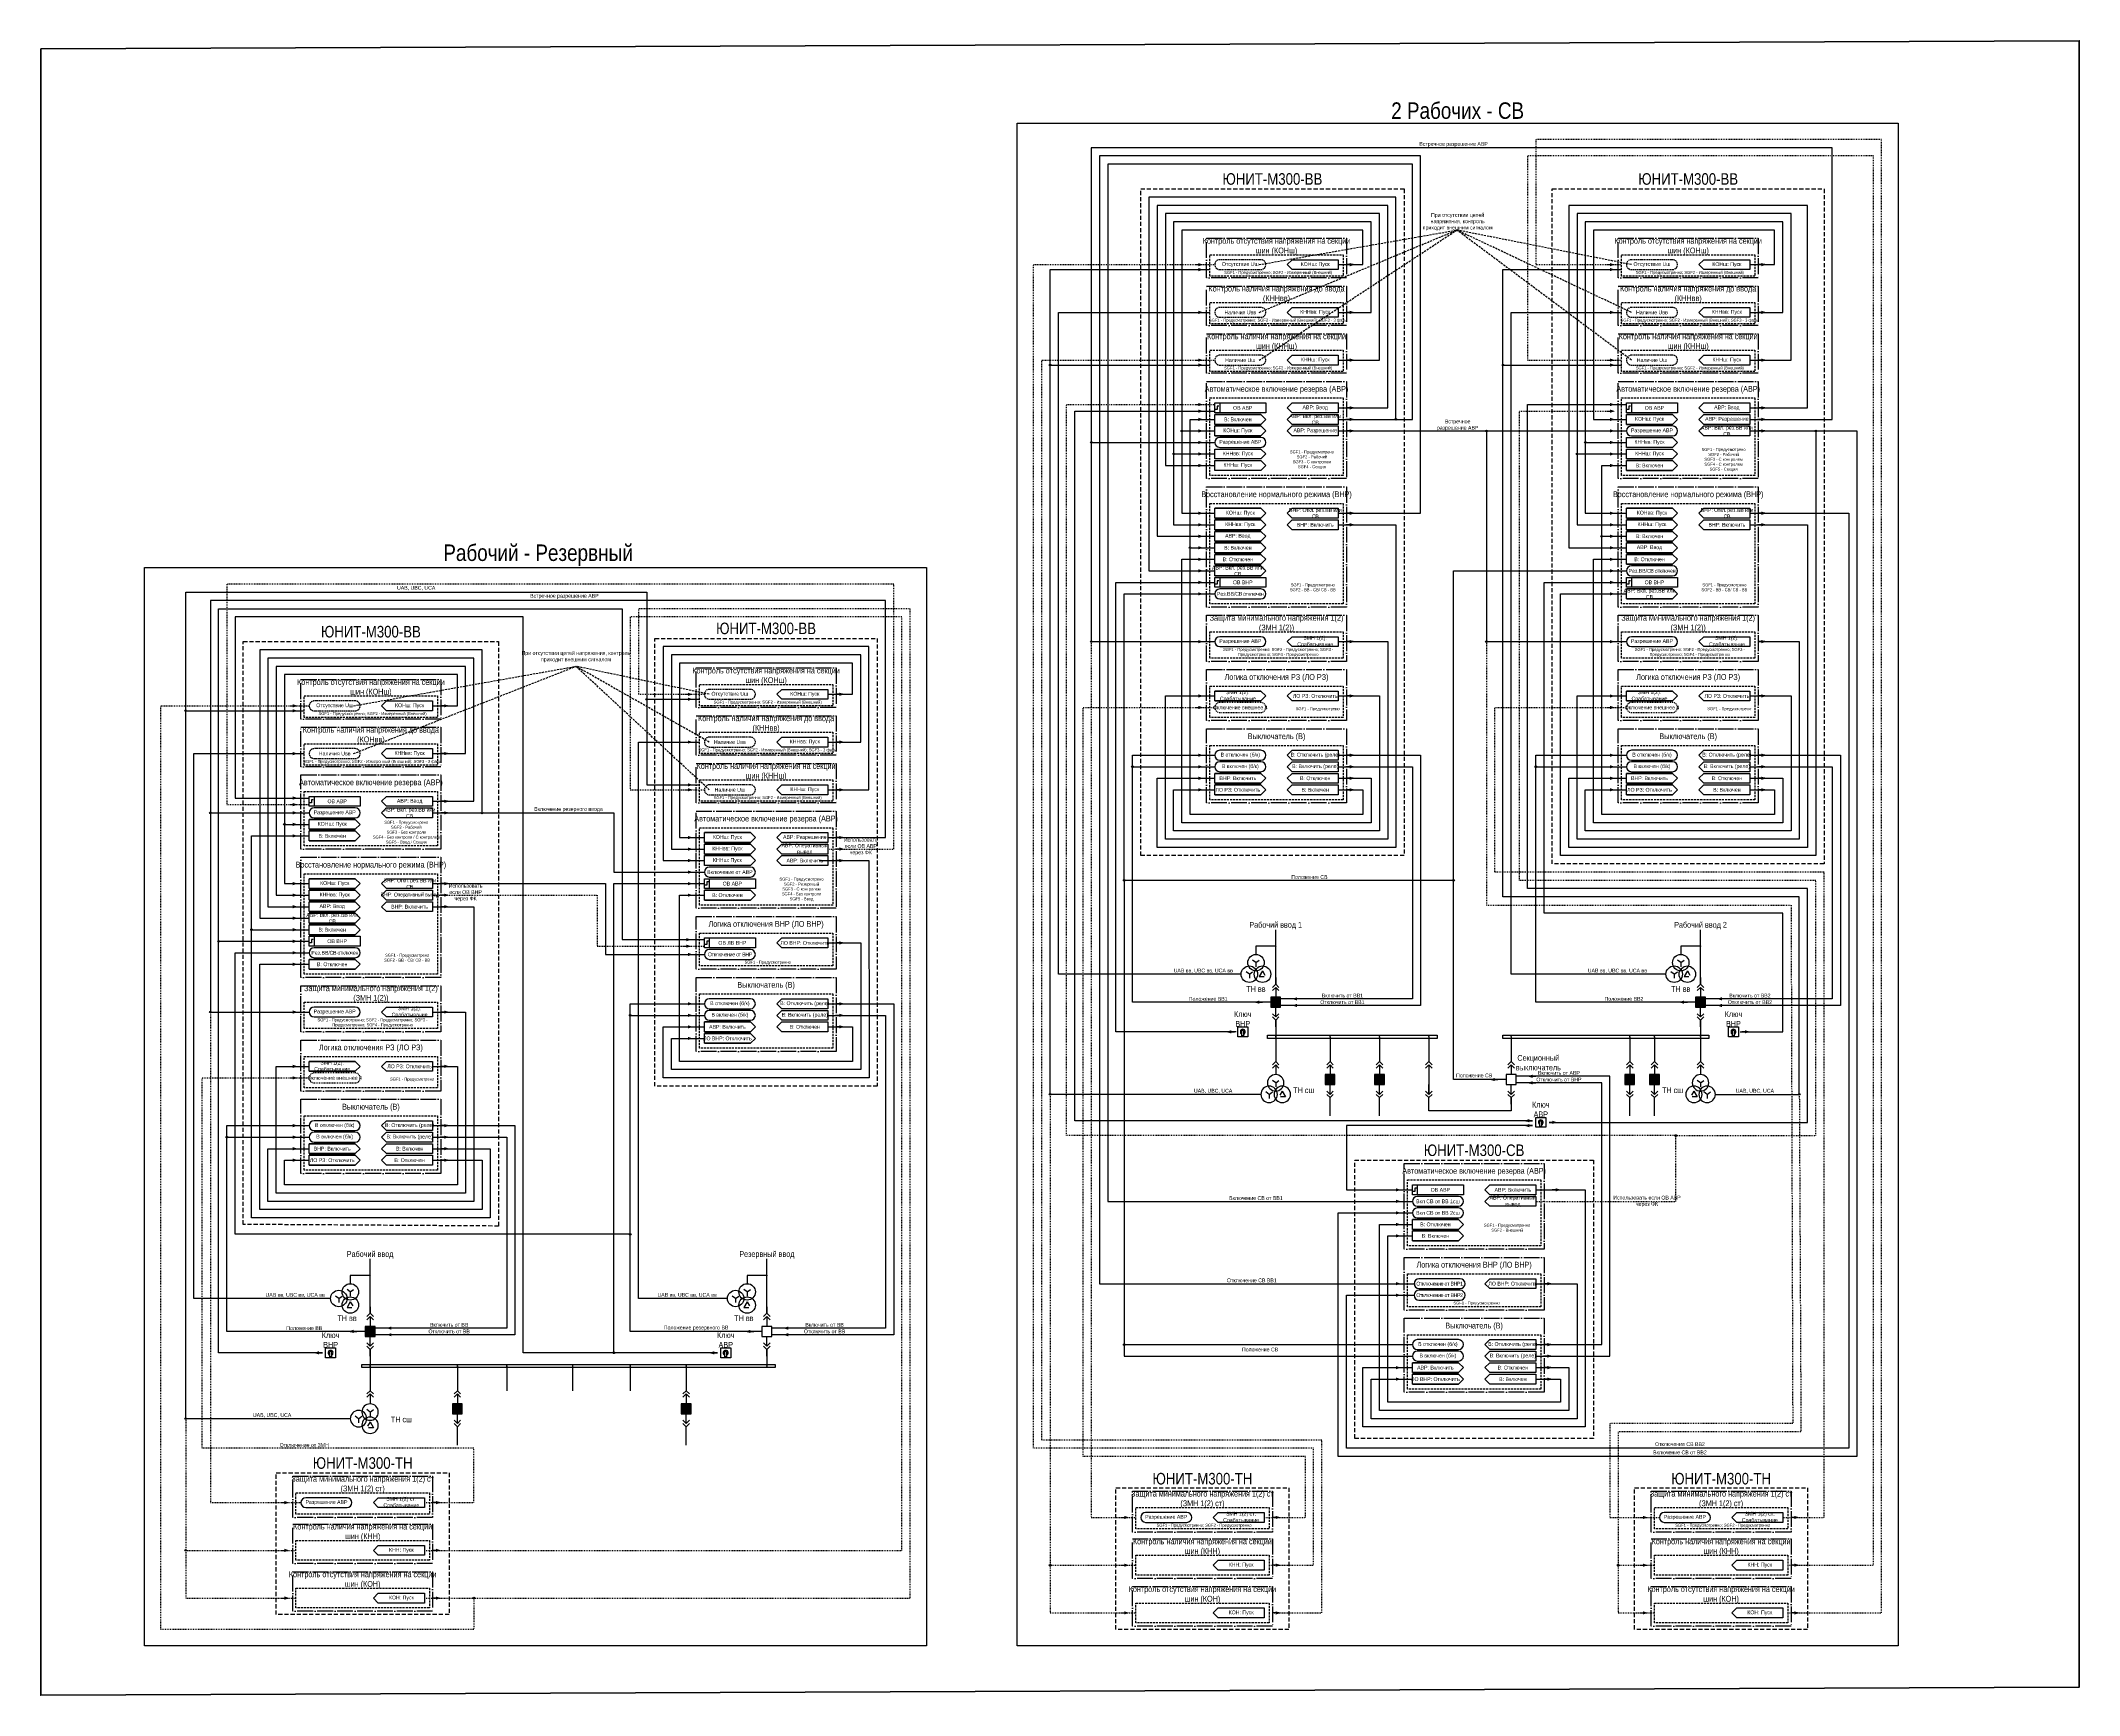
# Model space of a CAD drawing. Header units: millimetres. Extents: x -38 to 1200, y -25 to 980.
import ezdxf
from ezdxf.enums import TextEntityAlignment as Align

# ---------------------------------------------------------------- set-up
doc = ezdxf.new("R2010")
doc.units = ezdxf.units.MM
for name, pattern in [('ACAD_ISO04W100', [30, 24, -3, 0, -3]), ('JIS_02_1.0', [2, 1, -1]), ('штриховая2', [0.375, 0.25, -0.125])]:
    doc.linetypes.add(name, pattern=pattern)
doc.layers.add('LINE', color=7, linetype='Continuous', lineweight=25)
doc.layers.add('TEXT', color=7, linetype='Continuous', lineweight=25)
doc.layers.add('Основная', color=7, linetype='Continuous')
doc.styles.add('2.5_Gost_RD', font='ARIALN.TTF', dxfattribs={"height": 2.5})
doc.styles.add('3.5_Gost_RD', font='ARIALN.TTF', dxfattribs={"height": 3.5})
doc.styles.add('Вывод', font='ARIALN.TTF', dxfattribs={"height": 2.5})
doc.styles.add('Компонент', font='ARIALN.TTF', dxfattribs={"height": 3.5})

# ---------------------------------------------------------------- blocks, each defined once
blk = doc.blocks.new('*U44')
at = {"ltscale": 0.35}
for q in [(-2, 1.5), (2, 1.5), (0, -2.5)]:
    blk.add_line((0, 0), q, dxfattribs=at)
blk.add_circle((0, 0), 5, dxfattribs=at)
at = {"ltscale": 0.35, "style": 'Компонент'}
blk.add_attdef('ОУ', text='', height=3.5, dxfattribs=at).set_placement((-1, 10), align=Align.MIDDLE_CENTER)
blk = doc.blocks.new('*U40')
at = {"ltscale": 0.35}
for p, q in [((0, 2), (-2, -1.5)), ((0, 2), (1.5, -0.5)), ((-2, -1.5), (1, -1.5))]:
    blk.add_line(p, q, dxfattribs=at)
blk.add_circle((0, 0), 5, dxfattribs=at)
at = {"ltscale": 0.35, "style": 'Компонент'}
blk.add_attdef('ОУ', text='', height=3.5, dxfattribs=at).set_placement((0, 8), align=Align.MIDDLE_CENTER)
blk = doc.blocks.new('*U41')
at = {"ltscale": 0.35}
for q in [(-2, 1.5), (2, 1.5), (0, -2.5)]:
    blk.add_line((0, 0), q, dxfattribs=at)
blk.add_circle((0, 0), 5, dxfattribs=at)
at = {"ltscale": 0.35, "style": 'Компонент'}
blk.add_attdef('ОУ', text='', height=3.5, dxfattribs=at).set_placement((0, 8), align=Align.MIDDLE_CENTER)
blk = doc.blocks.new('*U42')
at = {"layer": 'Основная', "ltscale": 0.25}
for p, q in [((2, 2), (0, 0)), ((0, 0), (2, -2))]:
    blk.add_line(p, q, dxfattribs=at)
blk = doc.blocks.new('*U39')
at = {"layer": 'Основная', "color": 0}
for p, q in [((0, 6), (0, 2)), ((0, 0), (0, -6))]:
    blk.add_line(p, q, dxfattribs=at)
at = {"ltscale": 0.25, "xscale": -1, "rotation": 90}
for p in [(0, 2), (0, 0)]:
    blk.add_blockref('*U42', p, dxfattribs=at)
at = {"layer": 'Основная'}
for tag, height, style, p in [('ОУ2', 3.5, 'Компонент', (-5, 6)), ('В2', 2.5, 'Вывод', (3, 6)), ('ОУ1', 3.5, 'Компонент', (-5, -6)), ('В1', 2.5, 'Вывод', (3, -6))]:
    blk.add_attdef(tag, text='', height=height, dxfattribs=dict(at, style=style)).set_placement(p, align=Align.MIDDLE_CENTER)
blk = doc.blocks.new('*U38')
at = {"layer": 'Основная', "color": 0}
for p, q in [((0, 0), (0, 6)), ((0, -6), (0, -2))]:
    blk.add_line(p, q, dxfattribs=at)
at = {"ltscale": 0.25, "rotation": 89.99999999999999}
for p in [(0, 0), (0, -2)]:
    blk.add_blockref('*U42', p, dxfattribs=at)
at = {"layer": 'Основная'}
for tag, height, style, p in [('ОУ1', 3.5, 'Компонент', (-5, 6)), ('В1', 2.5, 'Вывод', (3, 6)), ('ОУ2', 3.5, 'Компонент', (-5, -6)), ('В2', 2.5, 'Вывод', (3, -6))]:
    blk.add_attdef(tag, text='', height=height, dxfattribs=dict(at, style=style)).set_placement(p, align=Align.MIDDLE_CENTER)
blk = doc.blocks.new('*U43')
at = {"ltscale": 0.35}
for q in [(-2, 1.5), (2, 1.5), (0, -2.5)]:
    blk.add_line((0, 0), q, dxfattribs=at)
blk.add_circle((0, 0), 5, dxfattribs=at)
at = {"ltscale": 0.35, "style": 'Компонент'}
blk.add_attdef('ОУ', text='', height=3.5, dxfattribs=at).set_placement((0, 8), align=Align.MIDDLE_CENTER)
blk = doc.blocks.new('*U47')
at = {"ltscale": 0.25}
blk.add_line((-1, 0), (-5, 0), dxfattribs=at)
blk.add_lwpolyline([(-3, 0, 2, 0, 0), (0, 0, 0, 0, 0)], format="xyseb", dxfattribs=at)
at = {"layer": 'Основная', "style": 'Вывод'}
blk.add_attdef('ОТ', text='', height=2.5, dxfattribs=at).set_placement((4, 0), align=Align.MIDDLE_CENTER)
blk = doc.blocks.new('*U45')
at = {"ltscale": 0.25}
blk.add_line((1, 0), (5, 0), dxfattribs=at)
blk.add_lwpolyline([(3, 0, 2, 0, 0), (6, 0, 0, 0, 0)], format="xyseb", dxfattribs=at)
at = {"layer": 'Основная', "style": 'Вывод'}
blk.add_attdef('ОТ', text='', height=2.5, dxfattribs=at).set_placement((-4, 0), align=Align.MIDDLE_CENTER)
blk = doc.blocks.new('*U49')
at = {"ltscale": 0.25}
blk.add_line((-1, 0), (-5, 0), dxfattribs=at)
blk.add_lwpolyline([(-3, 0, 2, 0, 0), (0, 0, 0, 0, 0)], format="xyseb", dxfattribs=at)
at = {"layer": 'Основная', "style": 'Вывод'}
blk.add_attdef('ОТ', text='', height=2.5, dxfattribs=at).set_placement((4, -7), align=Align.MIDDLE_CENTER)
blk = doc.blocks.new('*U46')
at = {"ltscale": 0.25}
blk.add_line((-1, 0), (-5, 0), dxfattribs=at)
blk.add_lwpolyline([(-3, 0, 2, 0, 0), (-6, 0, 0, 0, 0)], format="xyseb", dxfattribs=at)
at = {"layer": 'Основная', "style": 'Вывод'}
blk.add_attdef('ОТ', text='', height=2.5, dxfattribs=at).set_placement((4, 0), align=Align.MIDDLE_CENTER)
blk = doc.blocks.new('*U48')
at = {"ltscale": 0.25}
blk.add_line((1, 0), (5, 0), dxfattribs=at)
blk.add_lwpolyline([(3, 0, 2, 0, 0), (0, 0, 0, 0, 0)], format="xyseb", dxfattribs=at)
at = {"layer": 'Основная', "style": 'Вывод'}
blk.add_attdef('ОТ', text='', height=2.5, dxfattribs=at).set_placement((-4, 0), align=Align.MIDDLE_CENTER)
blk = doc.blocks.new('Точка')
at = {"ltscale": 100}
h = blk.add_hatch(color=256, dxfattribs=at)
h.dxf.hatch_style = 1
edge = h.paths.add_edge_path()
edge.add_arc((0, 0), 0.5, 0, 360)
blk.add_circle((0, 0), 0.5, dxfattribs=at)
blk = doc.blocks.new('*U50')
at = {"ltscale": 0.25}
blk.add_line((1, 0), (5, 0), dxfattribs=at)
blk.add_lwpolyline([(3, 0, 2, 0, 0), (6, 0, 0, 0, 0)], format="xyseb", dxfattribs=at)
at = {"layer": 'Основная', "style": 'Вывод'}
blk.add_attdef('ОТ', text='', height=2.5, dxfattribs=at).set_placement((-4, 2), align=Align.MIDDLE_CENTER)
blk = doc.blocks.new('*U51')
at = {"ltscale": 0.25}
blk.add_line((1, 0), (5, 0), dxfattribs=at)
blk.add_lwpolyline([(3, 0, 2, 0, 0), (6, 0, 0, 0, 0)], format="xyseb", dxfattribs=at)
at = {"layer": 'Основная', "style": 'Вывод'}
blk.add_attdef('ОТ', text='', height=2.5, dxfattribs=at).set_placement((-4, 2), align=Align.MIDDLE_CENTER)

msp = doc.modelspace()

# ---------------------------------------------------------------- hatches: boundary and pattern name
at = {"ltscale": 100}
h = msp.add_hatch(color=256, dxfattribs=at)
h.dxf.hatch_style = 1
h.paths.add_polyline_path([(711.5, 430, 1), (712.5, 430, 1)])
h = msp.add_hatch(color=256, dxfattribs=at)
h.dxf.hatch_style = 1
h.paths.add_polyline_path([(969.5, 430, 1), (970.5, 430, 1)])
h = msp.add_hatch(color=0, dxfattribs=at)
h.dxf.hatch_style = 1
h.paths.add_polyline_path([(709, 393), (715, 393), (715, 399), (709, 399)])
h = msp.add_hatch(color=0, dxfattribs=at)
h.dxf.hatch_style = 1
h.paths.add_polyline_path([(967, 393), (973, 393), (973, 399), (967, 399)])
h = msp.add_hatch(color=256, dxfattribs=at)
h.dxf.hatch_style = 1
h.paths.add_polyline_path([(711.5, 375, 1), (712.5, 375, 1)])
h = msp.add_hatch(color=256, dxfattribs=at)
h.dxf.hatch_style = 1
h.paths.add_polyline_path([(745.5, 375, -1), (744.5, 375, -1)])
h = msp.add_hatch(color=256, dxfattribs=at)
h.dxf.hatch_style = 1
h.paths.add_polyline_path([(775.5, 375, -1), (774.5, 375, -1)])
h = msp.add_hatch(color=256, dxfattribs=at)
h.dxf.hatch_style = 1
h.paths.add_polyline_path([(805.5, 375, -1), (804.5, 375, -1)])
h = msp.add_hatch(color=256, dxfattribs=at)
h.dxf.hatch_style = 1
h.paths.add_polyline_path([(855.5, 375, -1), (854.5, 375, -1)])
h = msp.add_hatch(color=256, dxfattribs=at)
h.dxf.hatch_style = 1
h.paths.add_polyline_path([(927.5, 375, -1), (926.5, 375, -1)])
h = msp.add_hatch(color=256, dxfattribs=at)
h.dxf.hatch_style = 1
h.paths.add_polyline_path([(942.5, 375, -1), (941.5, 375, -1)])
h = msp.add_hatch(color=256, dxfattribs=at)
h.dxf.hatch_style = 1
h.paths.add_polyline_path([(969.5, 375, 1), (970.5, 375, 1)])
h = msp.add_hatch(color=0, dxfattribs=at)
h.dxf.hatch_style = 1
h.paths.add_polyline_path([(742, 346), (748, 346), (748, 352), (742, 352)])
h = msp.add_hatch(color=0, dxfattribs=at)
h.dxf.hatch_style = 1
h.paths.add_polyline_path([(772, 346), (778, 346), (778, 352), (772, 352)])
h = msp.add_hatch(color=0, dxfattribs=at)
h.dxf.hatch_style = 1
h.paths.add_polyline_path([(924, 346), (930, 346), (930, 352), (924, 352)])
h = msp.add_hatch(color=0, dxfattribs=at)
h.dxf.hatch_style = 1
h.paths.add_polyline_path([(939, 346), (945, 346), (945, 352), (939, 352)])
h = msp.add_hatch(color=256, dxfattribs=at)
h.dxf.hatch_style = 1
h.paths.add_polyline_path([(161.5, 230, 1), (162.5, 230, 1)])
h = msp.add_hatch(color=256, dxfattribs=at)
h.dxf.hatch_style = 1
h.paths.add_polyline_path([(402.5, 230, 1), (403.5, 230, 1)])
h = msp.add_hatch(color=0, dxfattribs=at)
h.dxf.hatch_style = 1
h.paths.add_polyline_path([(159, 193), (165, 193), (165, 199), (159, 199)])
h = msp.add_hatch(color=256, dxfattribs=at)
h.dxf.hatch_style = 1
h.paths.add_polyline_path([(161.5, 175, 1), (162.5, 175, 1)])
h = msp.add_hatch(color=256, dxfattribs=at)
h.dxf.hatch_style = 1
h.paths.add_polyline_path([(215.5, 175, -1), (214.5, 175, -1)])
h = msp.add_hatch(color=256, dxfattribs=at)
h.dxf.hatch_style = 1
h.paths.add_polyline_path([(245.5, 175, -1), (244.5, 175, -1)])
h = msp.add_hatch(color=256, dxfattribs=at)
h.dxf.hatch_style = 1
h.paths.add_polyline_path([(285.5, 175, -1), (284.5, 175, -1)])
h = msp.add_hatch(color=256, dxfattribs=at)
h.dxf.hatch_style = 1
h.paths.add_polyline_path([(320.5, 175, -1), (319.5, 175, -1)])
h = msp.add_hatch(color=256, dxfattribs=at)
h.dxf.hatch_style = 1
h.paths.add_polyline_path([(354.5, 175, -1), (353.5, 175, -1)])
h = msp.add_hatch(color=256, dxfattribs=at)
h.dxf.hatch_style = 1
h.paths.add_polyline_path([(402.5, 175, 1), (403.5, 175, 1)])
h = msp.add_hatch(color=0, dxfattribs=at)
h.dxf.hatch_style = 1
h.paths.add_polyline_path([(212, 146), (218, 146), (218, 152), (212, 152)])
h = msp.add_hatch(color=0, dxfattribs=at)
h.dxf.hatch_style = 1
h.paths.add_polyline_path([(351, 146), (357, 146), (357, 152), (351, 152)])

# ---------------------------------------------------------------- linework, layer by layer
at = {"color": 3, "lineweight": 50, "ltscale": 100}
msp.add_lwpolyline([(-38, 975), (1200, 980), (1200, -20), (-38, -25)], close=True, dxfattribs=at)
at = {"color": 3, "ltscale": 100}
for points in [[(555, 930), (1090, 930), (1090, 5), (555, 5)], [(25, 660), (500, 660), (500, 5), (25, 5)]]:
    msp.add_lwpolyline(points, close=True, dxfattribs=at)
at = {"color": 251, "linetype": 'JIS_02_1.0', "ltscale": 0.5, "true_color": 0x58595b}
for points in [[(1023, 25), (1080, 25), (1080, 920), (870, 920), (870, 844), (922, 844)], [(1000, 750), (1050, 750), (1050, 915), (600, 915), (600, 83), (627, 83)], [(1023, 54), (1075, 54), (1075, 910), (865, 910), (865, 786), (922, 786)], [(708, 54), (735, 54), (735, 125), (565, 125), (565, 844), (675, 844)], [(710, 25), (740, 25), (740, 130), (570, 130), (570, 786), (675, 786)], [(870, 275), (955, 275), (955, 315), (585, 315), (585, 759), (675, 759)], [(750, 743), (840, 743), (840, 455), (1025, 455), (1026, 140), (915, 140), (915, 83), (945, 83)], [(870, 275), (955, 275), (955, 315), (1040, 315), (1040, 470), (860, 470), (860, 755), (915, 755)], [(440, 489), (480, 489), (480, 650), (75, 650), (75, 516), (125, 516)], [(440, 496), (475, 496), (475, 640), (65, 640), (65, 92), (120, 92)], [(195, 34), (490, 34), (490, 635), (325, 635), (325, 583), (365, 583)], [(195, 63), (485, 63), (485, 630), (320, 630), (320, 525), (365, 525)], [(195, 34), (225, 34), (225, 15), (35, 15), (35, 576), (125, 576)], [(705, 83), (730, 83), (730, 120), (595, 120), (595, 575), (675, 575)], [(1020, 83), (1045, 83), (1045, 475), (845, 475), (845, 575), (925, 575)], [(200, 461), (300, 461), (300, 430), (365, 430)], [(195, 92), (225, 92), (225, 125), (60, 125), (60, 350), (125, 350)]]:
    msp.add_lwpolyline(points, dxfattribs=at)
at = {"ltscale": 100}
for points in [[(1000, 750), (1050, 750), (1050, 915), (600, 915), (600, 736), (675, 736)], [(1000, 750), (1050, 750), (1050, 915), (600, 915), (600, 615), (675, 615)], [(750, 693), (800, 693), (800, 910), (605, 910), (605, 225), (796.8, 225)], [(750, 750), (795, 750), (795, 905), (610, 905), (610, 275), (795, 275)], [(750, 750), (785, 750), (785, 885), (635, 885), (635, 658), (675, 658)], [(750, 757), (780, 757), (780, 880), (640, 880), (640, 679), (675, 679)], [(1000, 757), (1035, 757), (1035, 880), (890, 880), (890, 672), (925, 672)], [(750, 786), (775, 786), (775, 875), (645, 875), (645, 722), (675, 722)], [(750, 815), (770, 815), (770, 870), (650, 870), (650, 686), (675, 686)], [(750, 815), (770, 815), (770, 870), (650, 870), (650, 729), (675, 729)], [(1000, 786), (1025, 786), (1025, 875), (895, 875), (895, 729), (925, 729)], [(1000, 786), (1025, 786), (1025, 875), (895, 875), (895, 686), (925, 686)], [(1000, 815), (1020, 815), (1020, 870), (900, 870), (900, 736), (925, 736)], [(1000, 815), (1020, 815), (1020, 870), (900, 870), (900, 693), (925, 693)], [(750, 844), (765, 844), (765, 865), (655, 865), (655, 743), (675, 743)], [(750, 844), (765, 844), (765, 865), (655, 865), (655, 693), (675, 693)], [(1000, 844), (1015, 844), (1015, 865), (905, 865), (905, 750), (925, 750)], [(750, 525), (765, 525), (765, 510), (660, 510), (660, 750), (675, 750)], [(675, 747), (703, 747), (706, 750), (703, 753), (675, 753), (703, 753), (706, 750), (703, 747), (675, 747), (675, 753)], [(675, 740), (703, 740), (706, 743), (703, 746), (675, 746), (703, 746), (706, 743), (703, 740), (675, 740), (675, 746)], [(1000, 743), (1065, 743), (1065, 120), (750, 120), (750, 268), (795, 268)], [(750, 743), (840, 743), (840, 615), (925, 615)], [(750, 743), (925, 743)], [(1000, 743), (1040, 743), (1040, 485), (885, 485), (885, 644), (925, 644)], [(925, 747), (953, 747), (956, 750), (953, 753), (925, 753), (953, 753), (956, 750), (953, 747), (925, 747), (925, 753)], [(675, 732), (703, 732), (706, 729), (703, 726), (675, 726), (675, 732)], [(925, 739), (953, 739), (956, 736), (953, 733), (925, 733), (925, 739)], [(925, 732), (953, 732), (956, 729), (953, 726), (925, 726), (925, 732)], [(675, 725), (703, 725), (706, 722), (703, 719), (675, 719), (675, 725)], [(1000, 525), (1015, 525), (1015, 510), (910, 510), (910, 722), (925, 722)], [(925, 719), (953, 719), (956, 722), (953, 725), (925, 725), (953, 725), (956, 722), (953, 719), (925, 719), (925, 725)], [(675, 690), (703, 690), (706, 693), (703, 696), (675, 696), (703, 696), (706, 693), (703, 690), (675, 690), (675, 696)], [(925, 690), (953, 690), (956, 693), (953, 696), (925, 696), (953, 696), (956, 693), (953, 690), (925, 690), (925, 696)], [(750, 686), (785, 686), (785, 490), (640, 490), (640, 532), (675, 532)], [(675, 683), (703, 683), (706, 686), (703, 689), (675, 689), (703, 689), (706, 686), (703, 683), (675, 683), (675, 689)], [(675, 676), (703, 676), (706, 679), (703, 682), (675, 682), (703, 682), (706, 679), (703, 676), (675, 676), (675, 682)], [(1000, 693), (1060, 693), (1060, 125), (755, 125), (755, 218), (796, 218)], [(1000, 686), (1035, 686), (1035, 490), (890, 490), (890, 532), (925, 532)], [(925, 683), (953, 683), (956, 686), (953, 689), (925, 689), (953, 689), (956, 686), (953, 683), (925, 683), (925, 689)], [(925, 676), (953, 676), (956, 679), (953, 682), (925, 682), (953, 682), (956, 679), (953, 676), (925, 676), (925, 682)], [(750, 525), (765, 525), (765, 510), (660, 510), (660, 672), (675, 672)], [(675, 669), (703, 669), (706, 672), (703, 675), (675, 675), (703, 675), (706, 672), (703, 669), (675, 669), (675, 675)], [(1000, 525), (1015, 525), (1015, 510), (910, 510), (910, 679), (925, 679)], [(925, 669), (953, 669), (956, 672), (953, 675), (925, 675), (953, 675), (956, 672), (953, 669), (925, 669), (925, 675)], [(750, 532), (770, 532), (770, 505), (655, 505), (655, 665), (675, 665)], [(675, 662), (703, 662), (706, 665), (703, 668), (675, 668), (703, 668), (706, 665), (703, 662), (675, 662), (675, 668)], [(675, 655), (703, 655), (706, 658), (703, 661), (675, 661), (703, 661), (706, 658), (703, 655), (675, 655), (675, 661)], [(852, 349), (820, 349), (820, 658), (925, 658)], [(1000, 532), (1020, 532), (1020, 505), (905, 505), (905, 665), (925, 665)], [(925, 662), (953, 662), (956, 665), (953, 668), (925, 668), (953, 668), (956, 665), (953, 662), (925, 662), (925, 668)], [(852, 349), (820, 349), (820, 470), (620, 470), (620, 644), (675, 644)], [(925, 641), (953, 641), (956, 644), (953, 647), (925, 647), (953, 647), (956, 644), (953, 641), (925, 641), (925, 647)], [(440, 496), (475, 496), (475, 640), (65, 640), (65, 511), (125, 511)], [(440, 496), (475, 496), (475, 640), (65, 640), (65, 390), (125, 390)], [(200, 511), (230, 511), (230, 610), (95, 610), (95, 447), (125, 447)], [(440, 525), (465, 525), (465, 612), (340, 612), (340, 482), (365, 482)], [(440, 554), (460, 554), (460, 607), (345, 607), (345, 489), (365, 489)], [(750, 615), (780, 615), (780, 495), (645, 495), (645, 582), (675, 582)], [(1005, 615), (1030, 615), (1030, 495), (895, 495), (895, 582), (925, 582)], [(200, 518), (225, 518), (225, 605), (100, 605), (100, 454), (125, 454)], [(200, 547), (220, 547), (220, 600), (105, 600), (105, 461), (125, 461)], [(200, 576), (215, 576), (215, 595), (110, 595), (110, 504), (125, 504)], [(200, 576), (215, 576), (215, 595), (110, 595), (110, 468), (125, 468)], [(440, 583), (455, 583), (455, 602), (350, 602), (350, 496), (365, 496)], [(750, 582), (775, 582), (775, 500), (650, 500), (650, 525), (675, 525)], [(675, 579), (703, 579), (706, 582), (703, 585), (675, 585), (703, 585), (706, 582), (703, 579), (675, 579), (675, 585)], [(1000, 582), (1025, 582), (1025, 500), (900, 500), (900, 525), (925, 525)], [(925, 579), (953, 579), (956, 582), (953, 585), (925, 585), (953, 585), (956, 582), (953, 579), (925, 579), (925, 585)], [(709, 396), (625, 396), (625, 546), (675, 546)], [(750, 546), (800, 546), (800, 394), (715, 394)], [(967, 396), (870, 396), (870, 546), (925, 546)], [(1000, 546), (1055, 546), (1055, 394), (973, 394)], [(709, 396), (625, 396), (625, 539), (675, 539)], [(675, 529), (703, 529), (706, 532), (703, 535), (675, 535), (703, 535), (706, 532), (703, 529), (675, 529), (675, 535)], [(750, 539), (795, 539), (795, 398), (715, 398)], [(967, 396), (870, 396), (870, 539), (925, 539)], [(925, 529), (953, 529), (956, 532), (953, 535), (925, 535), (953, 535), (956, 532), (953, 529), (925, 529), (925, 535)], [(1000, 539), (1050, 539), (1050, 398), (973, 398)], [(675, 522), (703, 522), (706, 525), (703, 528), (675, 528), (703, 528), (706, 525), (703, 522), (675, 522), (675, 528)], [(925, 522), (953, 522), (956, 525), (953, 528), (925, 528), (953, 528), (956, 525), (953, 522), (925, 522), (925, 528)], [(200, 511), (310, 511), (310, 475), (365, 475)], [(200, 307), (235, 307), (235, 265), (90, 265), (90, 497), (125, 497)], [(125, 501), (153, 501), (156, 504), (153, 507), (125, 507), (153, 507), (156, 504), (153, 501), (125, 501), (125, 507)], [(125, 494), (153, 494), (156, 497), (153, 500), (125, 500), (153, 500), (156, 497), (153, 494), (125, 494), (125, 500)], [(365, 493), (393, 493), (396, 496), (393, 499), (365, 499), (393, 499), (396, 496), (393, 493), (365, 493), (365, 499)], [(365, 486), (393, 486), (396, 489), (393, 492), (365, 492), (393, 492), (396, 489), (393, 486), (365, 486), (365, 492)], [(365, 485), (393, 485), (396, 482), (393, 479), (365, 479), (365, 485)], [(125, 465), (153, 465), (156, 468), (153, 471), (125, 471), (153, 471), (156, 468), (153, 465), (125, 465), (125, 471)], [(435, 482), (464.9, 482), (465.1, 350), (340, 350), (340, 381), (365, 381)], [(125, 458), (153, 458), (156, 461), (153, 464), (125, 464), (153, 464), (156, 461), (153, 458), (125, 458), (125, 464)], [(200, 468), (305, 468), (305, 425), (365, 425)], [(440, 381), (455, 381), (455, 360), (350, 360), (350, 461), (365, 461)], [(365, 458), (393, 458), (396, 461), (393, 464), (365, 464), (393, 464), (396, 461), (393, 458), (365, 458), (365, 464)], [(852, 349), (820, 349), (820, 470), (620, 470), (620, 188), (795, 188)], [(852, 349), (820, 349), (820, 470), (620, 470), (620, 181), (795, 181)], [(200, 454), (225, 454), (225, 275), (100, 275), (100, 307), (125, 307)], [(125, 451), (153, 451), (156, 454), (153, 457), (125, 457), (153, 457), (156, 454), (153, 451), (125, 451), (125, 457)], [(125, 444), (153, 444), (156, 447), (153, 450), (125, 450), (153, 450), (156, 447), (153, 444), (125, 444), (125, 450)], [(200, 307), (235, 307), (235, 265), (90, 265), (90, 440), (125, 440)], [(125, 437), (153, 437), (156, 440), (153, 443), (125, 443), (153, 443), (156, 440), (153, 437), (125, 437), (125, 443)], [(712, 407), (712, 440)], [(970, 407), (970, 440)], [(400, 196), (320, 196), (320, 255), (80, 255), (80, 426), (125, 426)], [(125, 416), (153, 416), (156, 419), (153, 422), (125, 422), (153, 422), (156, 419), (153, 416), (125, 416), (125, 422)], [(440, 432), (460, 432), (460, 355), (345, 355), (345, 374), (365, 374)], [(712, 407), (712, 430), (700, 430), (700, 425)], [(970, 407), (970, 430), (958, 430), (958, 425)], [(200, 300), (230, 300), (230, 270), (95, 270), (95, 419), (125, 419)], [(200, 390), (220, 390), (220, 280), (105, 280), (105, 357), (125, 357)], [(400, 196), (320, 196), (320, 395), (365, 395)], [(400, 196), (320, 196), (320, 388), (365, 388)], [(365, 378), (393, 378), (396, 381), (393, 384), (365, 384), (393, 384), (396, 381), (393, 378), (365, 378), (365, 384)], [(440, 395), (480, 395), (480, 194), (406, 194)], [(440, 388), (475, 388), (475, 198), (406, 198)], [(712, 385), (712, 375)], [(970, 385), (970, 375)], [(365, 371), (393, 371), (396, 374), (393, 377), (365, 377), (393, 377), (396, 374), (393, 371), (365, 371), (365, 377)], [(692.5, 378.5), (692.5, 375.5), (691.5, 375.5), (691.5, 378.5)], [(712, 375), (712, 360)], [(745, 375), (745, 360)], [(775, 375), (775, 360)], [(805, 375), (805, 360)], [(855, 375), (855, 360)], [(927, 375), (927, 360)], [(942, 375), (942, 360)], [(970, 375), (970, 360)], [(990.5, 378.5), (990.5, 375.5), (989.5, 375.5), (989.5, 378.5)], [(125, 354), (153, 354), (156, 357), (153, 360), (125, 360), (153, 360), (156, 357), (153, 354), (125, 354), (125, 360)], [(200, 357), (215, 357), (215, 285), (110, 285), (110, 300), (125, 300)], [(805, 357), (805, 341)], [(870, 181), (915, 181), (915, 351), (858, 351)], [(870, 188), (910, 188), (910, 347), (858, 347)], [(745, 327), (745, 337)], [(775, 327), (775, 337)], [(855, 338), (855, 330), (805, 330), (805, 338)], [(927, 327), (927, 337)], [(942, 327), (942, 337)], [(873.5, 323.5), (873.5, 320.5), (872.5, 320.5), (872.5, 323.5)], [(159, 196), (75, 196), (75, 321), (125, 321)], [(159, 196), (75, 196), (75, 314), (125, 314)], [(125, 304), (153, 304), (156, 307), (153, 310), (125, 310), (153, 310), (156, 307), (153, 304), (125, 304), (125, 310)], [(200, 321), (250, 321), (250, 194), (165, 194)], [(200, 314), (245, 314), (245, 198), (165, 198)], [(125, 297), (153, 297), (156, 300), (153, 303), (125, 303), (153, 303), (156, 300), (153, 297), (125, 297), (125, 303)], [(870, 282), (900, 282), (900, 138), (765, 138), (765, 174), (795, 174)], [(870, 174), (890, 174), (890, 148), (775, 148), (775, 261), (795, 261)], [(795, 258), (823, 258), (826, 261), (823, 264), (795, 264), (823, 264), (826, 261), (823, 258), (795, 258), (795, 264)], [(870, 167), (885, 167), (885, 153), (780, 153), (780, 254), (795, 254)], [(795, 251), (823, 251), (826, 254), (823, 257), (795, 257), (823, 257), (826, 254), (823, 251), (795, 251), (795, 257)], [(162, 207), (162, 240)], [(403, 207), (403, 240)], [(162, 207), (162, 230), (150, 230), (150, 225)], [(403, 207), (403, 230), (391, 230), (391, 225)], [(870, 225), (895, 225), (895, 143), (770, 143), (770, 167), (795, 167)], [(138.5, 183.5), (138.5, 180.5), (137.5, 180.5), (137.5, 183.5)], [(162, 185), (162, 175)], [(162, 175), (162, 160)], [(215, 175), (215, 160)], [(245, 175), (245, 160)], [(285, 175), (285, 160)], [(320, 175), (320, 160)], [(354, 175), (354, 160)], [(378.5, 183.5), (378.5, 180.5), (377.5, 180.5), (377.5, 183.5)], [(403, 185), (403, 176)], [(795, 171), (823, 171), (826, 174), (823, 177), (795, 177), (823, 177), (826, 174), (823, 171), (795, 171), (795, 177)], [(795, 164), (823, 164), (826, 167), (823, 170), (795, 170), (823, 170), (826, 167), (823, 164), (795, 164), (795, 170)], [(215, 127), (215, 137)], [(354, 127), (354, 137)]]:
    msp.add_lwpolyline(points, dxfattribs=at)
at = {"linetype": 'штриховая2', "lineweight": 30, "ltscale": 10}
for points in [[(630, 890), (790, 890), (790, 485), (630, 485)], [(880, 890), (1045, 890), (1045, 480), (880, 480)], [(85, 615), (240, 615), (240, 260), (85, 261)], [(335, 617), (470, 617), (470, 345), (335, 345)], [(760, 300), (905, 300), (905, 131), (760, 131)], [(105, 110), (210, 110), (210, 24), (105, 24)], [(615, 101), (720, 101), (720, 15), (615, 15)], [(930, 101), (1035, 101), (1035, 15), (930, 15)]]:
    msp.add_lwpolyline(points, close=True, dxfattribs=at)
at = {"color": 251, "linetype": 'ACAD_ISO04W100', "lineweight": 30, "ltscale": 0.4, "true_color": 0x58595b}
for points in [[(670, 860), (755, 860), (755, 836), (670, 836)], [(920, 860), (1005, 860), (1005, 836), (920, 836)], [(670, 831), (755, 831), (755, 807), (670, 807)], [(920, 831), (1005, 831), (1005, 807), (920, 807)], [(670, 802), (755, 802), (755, 778), (670, 778)], [(920, 802), (1005, 802), (1005, 778), (920, 778)], [(670, 773), (755, 773), (755, 714), (670, 714)], [(920, 773), (1005, 773), (1005, 714), (920, 714)], [(670, 709), (755, 709), (755, 636), (670, 636)], [(920, 709), (1005, 709), (1005, 636), (920, 636)], [(670, 631), (755, 631), (755, 603), (670, 603)], [(920, 631), (1005, 631), (1005, 603), (920, 603)], [(360, 599), (445, 599), (445, 575), (360, 575)], [(670, 598), (755, 598), (755, 567), (670, 567)], [(920, 598), (1005, 598), (1005, 567), (920, 567)], [(120, 592), (205, 592), (205, 568), (120, 568)], [(360, 570), (445, 570), (445, 546), (360, 546)], [(120, 563), (205, 563), (205, 539), (120, 539)], [(670, 562), (755, 562), (755, 517), (670, 517)], [(920, 562), (1005, 562), (1005, 517), (920, 517)], [(120, 534), (205, 534), (205, 489), (120, 489)], [(360, 541), (445, 541), (445, 517), (360, 517)], [(360, 512), (445, 512), (445, 453), (360, 453)], [(120, 484), (205, 484), (205, 411), (120, 411)], [(360, 448), (445, 448), (445, 416), (360, 416)], [(360, 411), (445, 411), (445, 366), (360, 366)], [(120, 406), (205, 406), (205, 378), (120, 378)], [(120, 373), (205, 373), (205, 342), (120, 342)], [(120, 337), (205, 337), (205, 292), (120, 292)], [(790, 298), (875, 298), (875, 246), (790, 246)], [(790, 241), (875, 241), (875, 209), (790, 209)], [(790, 204), (875, 204), (875, 159), (790, 159)], [(115, 108), (200, 108), (200, 83), (115, 83)], [(625, 99), (710, 99), (710, 74), (625, 74)], [(940, 99), (1025, 99), (1025, 74), (940, 74)], [(115, 79), (200, 79), (200, 55), (115, 55)], [(625, 70), (710, 70), (710, 46), (625, 46)], [(940, 70), (1025, 70), (1025, 46), (940, 46)], [(115, 50), (200, 50), (200, 26), (115, 26)], [(625, 41), (710, 41), (710, 17), (625, 17)], [(940, 41), (1025, 41), (1025, 17), (940, 17)]]:
    msp.add_lwpolyline(points, close=True, dxfattribs=at)
at = {"color": 251, "linetype": 'штриховая2', "ltscale": 5, "true_color": 0x58595b}
for points in [[(702, 844), (822, 865)], [(702, 815), (822, 865)], [(702, 786), (822, 865)], [(928, 844), (822, 865)], [(928, 815), (822, 865)], [(928, 786), (822, 865)], [(152, 576), (287, 600)], [(152, 547), (287, 600)], [(368, 583), (287, 600)], [(368, 554), (287, 600)], [(368, 525), (287, 600)]]:
    msp.add_lwpolyline(points, dxfattribs=at)
at = {"linetype": 'штриховая2', "ltscale": 5}
for points in [[(672, 850), (753, 850), (753, 837), (672, 837)], [(922, 850), (1003, 850), (1003, 837), (922, 837)], [(672, 821), (753, 821), (753, 808), (672, 808)], [(922, 821), (1003, 821), (1003, 808), (922, 808)], [(672, 792), (753, 792), (753, 779), (672, 779)], [(922, 792), (1003, 792), (1003, 779), (922, 779)], [(672, 763), (753, 763), (753, 716), (672, 716)], [(922, 763), (1003, 763), (1003, 716), (922, 716)], [(672, 699), (753, 699), (753, 638), (672, 638)], [(922, 699), (1003, 699), (1003, 638), (922, 638)], [(672, 621), (753, 621), (753, 605), (672, 605)], [(922, 621), (1003, 621), (1003, 605), (922, 605)], [(122, 582), (203, 582), (203, 569), (122, 569)], [(362, 589), (443, 589), (443, 576), (362, 576)], [(672, 588), (753, 588), (753, 569), (672, 569)], [(922, 588), (1003, 588), (1003, 569), (922, 569)], [(362, 560), (443, 560), (443, 547), (362, 547)], [(122, 553), (203, 553), (203, 540), (122, 540)], [(672, 552), (753, 552), (753, 519), (672, 519)], [(922, 552), (1003, 552), (1003, 519), (922, 519)], [(122, 524), (203, 524), (203, 491), (122, 491)], [(362, 531), (443, 531), (443, 518), (362, 518)], [(362, 502), (443, 502), (443, 455), (362, 455)], [(122, 474), (203, 474), (203, 413), (122, 413)], [(362, 438), (443, 438), (443, 418), (362, 418)], [(362, 401), (443, 401), (443, 368), (362, 368)], [(122, 396), (203, 396), (203, 380), (122, 380)], [(122, 363), (203, 363), (203, 344), (122, 344)], [(122, 327), (203, 327), (203, 294), (122, 294)], [(792, 288), (873, 288), (873, 248), (792, 248)], [(792, 231), (873, 231), (873, 211), (792, 211)], [(792, 194), (873, 194), (873, 161), (792, 161)], [(117, 98), (198, 98), (198, 85), (117, 85)], [(627, 89), (708, 89), (708, 76), (627, 76)], [(942, 89), (1023, 89), (1023, 76), (942, 76)], [(117, 69), (198, 69), (198, 57), (117, 57)], [(627, 60), (708, 60), (708, 48), (627, 48)], [(942, 60), (1023, 60), (1023, 48), (942, 48)], [(117, 40), (198, 40), (198, 28), (117, 28)], [(627, 31), (708, 31), (708, 19), (627, 19)], [(942, 31), (1023, 31), (1023, 19), (942, 19)]]:
    msp.add_lwpolyline(points, close=True, dxfattribs=at)
at = {"color": 251, "linetype": 'штриховая2', "ltscale": 3, "true_color": 0x58595b}
for points in [[(678, 841), (703, 841, 1), (703, 847), (678, 847, 1)], [(928, 841), (953, 841, 1), (953, 847), (928, 847, 1)], [(678, 812), (703, 812, 1), (703, 818), (678, 818, 1)], [(928, 812), (953, 812, 1), (953, 818), (928, 818, 1)], [(678, 783), (703, 783, 1), (703, 789), (678, 789, 1)], [(928, 783), (953, 783, 1), (953, 789), (928, 789, 1)], [(368, 580), (393, 580, 1), (393, 586), (368, 586, 1)], [(128, 573), (153, 573, 1), (153, 579), (128, 579, 1)], [(128, 544), (153, 544, 1), (153, 550), (128, 550, 1)], [(368, 551), (393, 551, 1), (393, 557), (368, 557, 1)], [(368, 522), (393, 522, 1), (393, 528), (368, 528, 1)]]:
    msp.add_lwpolyline(points, format="xyb", close=True, dxfattribs=at)
at = {"ltscale": 100}
for points in [[(722, 847), (750, 847), (750, 841), (722, 841), (719, 844)], [(972, 847), (1000, 847), (1000, 841), (972, 841), (969, 844)], [(722, 818), (750, 818), (750, 812), (722, 812), (719, 815)], [(972, 818), (1000, 818), (1000, 812), (972, 812), (969, 815)], [(722, 789), (750, 789), (750, 783), (722, 783), (719, 786)], [(972, 789), (1000, 789), (1000, 783), (972, 783), (969, 786)], [(675, 760), (706, 760), (706, 754), (675, 754)], [(675, 760), (678, 760), (678, 754), (675, 754)], [(722, 760), (750, 760), (750, 754), (722, 754), (719, 757)], [(925, 760), (956, 760), (956, 754), (925, 754)], [(925, 760), (928, 760), (928, 754), (925, 754)], [(972, 760), (1000, 760), (1000, 754), (972, 754), (969, 757)], [(722, 753), (750, 753), (750, 747), (722, 747), (719, 750)], [(722, 746), (750, 746), (750, 740), (722, 740), (719, 743)], [(972, 753), (1000, 753), (1000, 747), (972, 747), (969, 750)], [(972, 746), (1000, 746), (1000, 740), (972, 740), (969, 743)], [(722, 696), (750, 696), (750, 690), (722, 690), (719, 693)], [(972, 696), (1000, 696), (1000, 690), (972, 690), (969, 693)], [(722, 689), (750, 689), (750, 683), (722, 683), (719, 686)], [(972, 689), (1000, 689), (1000, 683), (972, 683), (969, 686)], [(675, 654), (706, 654), (706, 648), (675, 648)], [(675, 654), (678, 654), (678, 648), (675, 648)], [(925, 654), (956, 654), (956, 648), (925, 648)], [(925, 654), (928, 654), (928, 648), (925, 648)], [(722, 618), (750, 618), (750, 612), (722, 612), (719, 615)], [(972, 618), (1000, 618), (1000, 612), (972, 612), (969, 615)], [(412, 586), (440, 586), (440, 580), (412, 580), (409, 583)], [(722, 585), (750, 585), (750, 579), (722, 579), (719, 582)], [(972, 585), (1000, 585), (1000, 579), (972, 579), (969, 582)], [(172, 579), (200, 579), (200, 573), (172, 573), (169, 576)], [(172, 550), (200, 550), (200, 544), (172, 544), (169, 547)], [(412, 557), (440, 557), (440, 551), (412, 551), (409, 554)], [(722, 549), (750, 549), (750, 543), (722, 543), (719, 546)], [(972, 549), (1000, 549), (1000, 543), (972, 543), (969, 546)], [(722, 542), (750, 542), (750, 536), (722, 536), (719, 539)], [(722, 535), (750, 535), (750, 529), (722, 529), (719, 532)], [(972, 542), (1000, 542), (1000, 536), (972, 536), (969, 539)], [(972, 535), (1000, 535), (1000, 529), (972, 529), (969, 532)], [(125, 521), (156, 521), (156, 515), (125, 515)], [(125, 521), (128, 521), (128, 515), (125, 515)], [(172, 521), (200, 521), (200, 515), (172, 515), (169, 518)], [(412, 528), (440, 528), (440, 522), (412, 522), (409, 525)], [(722, 528), (750, 528), (750, 522), (722, 522), (719, 525)], [(972, 528), (1000, 528), (1000, 522), (972, 522), (969, 525)], [(172, 514), (200, 514), (200, 508), (172, 508), (169, 511)], [(412, 499), (440, 499), (440, 493), (412, 493), (409, 496)], [(412, 485), (440, 485), (440, 479), (412, 479), (409, 482)], [(172, 471), (200, 471), (200, 465), (172, 465), (169, 468)], [(365, 471), (396, 471), (396, 465), (365, 465)], [(365, 471), (368, 471), (368, 465), (365, 465)], [(172, 457), (200, 457), (200, 451), (172, 451), (169, 454)], [(125, 436), (156, 436), (156, 430), (125, 430)], [(125, 436), (128, 436), (128, 430), (125, 430)], [(365, 435), (396, 435), (396, 429), (365, 429)], [(365, 435), (368, 435), (368, 429), (365, 429)], [(412, 435), (440, 435), (440, 429), (412, 429), (409, 432)], [(412, 398), (440, 398), (440, 392), (412, 392), (409, 395)], [(709, 393), (715, 393), (715, 399), (709, 399)], [(967, 393), (973, 393), (973, 399), (967, 399)], [(172, 393), (200, 393), (200, 387), (172, 387), (169, 390)], [(412, 391), (440, 391), (440, 385), (412, 385), (409, 388)], [(412, 384), (440, 384), (440, 378), (412, 378), (409, 381)], [(689, 381), (695, 381), (695, 375), (689, 375)], [(987, 381), (993, 381), (993, 375), (987, 375)], [(172, 360), (200, 360), (200, 354), (172, 354), (169, 357)], [(742, 346), (748, 346), (748, 352), (742, 352)], [(772, 346), (778, 346), (778, 352), (772, 352)], [(852, 346), (858, 346), (858, 352), (852, 352)], [(924, 346), (930, 346), (930, 352), (924, 352)], [(939, 346), (945, 346), (945, 352), (939, 352)], [(172, 324), (200, 324), (200, 318), (172, 318), (169, 321)], [(870, 326), (876, 326), (876, 320), (870, 320)], [(172, 317), (200, 317), (200, 311), (172, 311), (169, 314)], [(172, 310), (200, 310), (200, 304), (172, 304), (169, 307)], [(172, 303), (200, 303), (200, 297), (172, 297), (169, 300)], [(795, 285), (826, 285), (826, 279), (795, 279)], [(795, 285), (798, 285), (798, 279), (795, 279)], [(870, 285), (870, 279), (842, 279), (839, 282), (842, 285)], [(842, 228), (870, 228), (870, 222), (842, 222), (839, 225)], [(159, 193), (165, 193), (165, 199), (159, 199)], [(400, 193), (406, 193), (406, 199), (400, 199)], [(135, 186), (141, 186), (141, 180), (135, 180)], [(375, 186), (381, 186), (381, 180), (375, 180)], [(842, 191), (870, 191), (870, 185), (842, 185), (839, 188)], [(842, 184), (870, 184), (870, 178), (842, 178), (839, 181)], [(842, 177), (870, 177), (870, 171), (842, 171), (839, 174)], [(842, 170), (870, 170), (870, 164), (842, 164), (839, 167)], [(212, 146), (218, 146), (218, 152), (212, 152)], [(351, 146), (357, 146), (357, 152), (351, 152)]]:
    msp.add_lwpolyline(points, close=True, dxfattribs=at)
at = {"color": 5, "ltscale": 100}
for points in [[(703, 340), (575, 340), (575, 841), (672, 841)], [(979, 340), (1030, 340), (1030, 460), (850, 460), (850, 841), (922, 841)], [(691, 413), (580, 413), (580, 815), (672, 815)], [(949, 413), (855, 413), (855, 815), (922, 815)], [(703, 340), (575, 340), (575, 783), (672, 783)], [(979, 340), (1030, 340), (1030, 460), (850, 460), (850, 783), (922, 783)], [(150, 143), (50, 143), (50, 645), (330, 645), (330, 580), (362, 580)], [(150, 143), (50, 143), (50, 645), (330, 645), (330, 528), (362, 528)], [(150, 143), (50, 143), (50, 573), (122, 573)], [(138, 216), (55, 216), (55, 547), (122, 547)], [(379, 216), (325, 216), (325, 554), (362, 554)]]:
    msp.add_lwpolyline(points, dxfattribs=at)
at = {"lineweight": 30, "ltscale": 100}
for points in [[(677.5, 758), (676.5, 758), (676.5, 756), (675.5, 756)], [(927.5, 758), (926.5, 758), (926.5, 756), (925.5, 756)], [(677.5, 652), (676.5, 652), (676.5, 650), (675.5, 650)], [(927.5, 652), (926.5, 652), (926.5, 650), (925.5, 650)], [(127.5, 519), (126.5, 519), (126.5, 517), (125.5, 517)], [(367.5, 469), (366.5, 469), (366.5, 467), (365.5, 467)], [(127.5, 434), (126.5, 434), (126.5, 432), (125.5, 432)], [(367.5, 433), (366.5, 433), (366.5, 431), (365.5, 431)], [(797.5, 283), (796.5, 283), (796.5, 281), (795.5, 281)]]:
    msp.add_lwpolyline(points, dxfattribs=at)
at = {"color": 1, "ltscale": 100}
for points in [[(878, 323), (1035, 323), (1035, 465), (865, 465), (865, 759), (925, 759)], [(868, 324), (590, 324), (590, 755), (675, 755)], [(688, 378), (615, 378), (615, 651), (675, 651)], [(994, 378), (1020, 378), (1020, 450), (875, 450), (875, 651), (925, 651)], [(133, 183), (70, 183), (70, 635), (315, 635), (315, 434), (365, 434)], [(373, 183), (255, 183), (255, 630), (80, 630), (80, 520), (125, 520)], [(133, 183), (70, 183), (70, 433), (125, 433)], [(868, 321), (755, 321), (755, 282), (795, 282)]]:
    msp.add_lwpolyline(points, dxfattribs=at)
at = {"ltscale": 100}
for points in [[(928, 740), (953, 740, 1), (953, 746), (928, 746, 1)], [(678, 733), (703, 733, 1), (703, 739), (678, 739, 1)], [(928, 655), (953, 655, 1), (953, 661), (928, 661, 1)], [(678, 641), (703, 641, 1), (703, 647), (678, 647, 1)], [(678, 612), (703, 612, 1), (703, 618), (678, 618, 1)], [(928, 612), (953, 612, 1), (953, 618), (928, 618, 1)], [(678, 543), (703, 543, 1), (703, 549), (678, 549, 1)], [(928, 543), (953, 543, 1), (953, 549), (928, 549, 1)], [(678, 536), (703, 536, 1), (703, 542), (678, 542, 1)], [(928, 536), (953, 536, 1), (953, 542), (928, 542, 1)], [(128, 508), (153, 508, 1), (153, 514), (128, 514, 1)], [(368, 472), (393, 472, 1), (393, 478), (368, 478, 1)], [(128, 423), (153, 423, 1), (153, 429), (128, 429, 1)], [(368, 422), (393, 422, 1), (393, 428), (368, 428, 1)], [(368, 392), (393, 392, 1), (393, 398), (368, 398, 1)], [(128, 387), (153, 387, 1), (153, 393), (128, 393, 1)], [(368, 385), (393, 385, 1), (393, 391), (368, 391, 1)], [(128, 318), (153, 318, 1), (153, 324), (128, 324, 1)], [(128, 311), (153, 311, 1), (153, 317), (128, 317, 1)], [(798, 272), (823, 272, 1), (823, 278), (798, 278, 1)], [(798, 265), (823, 265, 1), (823, 271), (798, 271, 1)], [(799, 222), (824, 222, 1), (824, 228), (799, 228, 1)], [(799, 215), (824, 215, 1), (824, 221), (799, 221, 1)], [(798, 185), (823, 185, 1), (823, 191), (798, 191, 1)], [(798, 178), (823, 178, 1), (823, 184), (798, 184, 1)]]:
    msp.add_lwpolyline(points, format="xyb", close=True, dxfattribs=at)
at = {"color": 251, "linetype": 'JIS_02_1.0', "ltscale": 0.5, "true_color": 0x58595b}
for points in [[(678, 572), (703, 572, 1), (703, 578), (678, 578, 1)], [(928, 572), (953, 572, 1), (953, 578), (928, 578, 1)], [(128, 347), (153, 347, 1), (153, 353), (128, 353, 1)]]:
    msp.add_lwpolyline(points, format="xyb", close=True, dxfattribs=at)
at = {"color": 251, "ltscale": 100, "true_color": 0x58595b}
for points in [[(412, 492), (440, 492), (440, 486), (412, 486), (409, 489)], [(172, 464), (200, 464), (200, 458), (172, 458), (169, 461)], [(842, 278), (870, 278), (870, 272), (842, 272), (839, 275)], [(167, 95), (195, 95), (195, 89), (167, 89), (164, 92)], [(677, 86), (705, 86), (705, 80), (677, 80), (674, 83)], [(992, 86), (1020, 86), (1020, 80), (992, 80), (989, 83)], [(167, 66), (195, 66), (195, 60), (167, 60), (164, 63)], [(677, 57), (705, 57), (705, 51), (677, 51), (674, 54)], [(992, 57), (1020, 57), (1020, 51), (992, 51), (989, 54)], [(167, 37), (195, 37), (195, 31), (167, 31), (164, 34)], [(677, 28), (705, 28), (705, 22), (677, 22), (674, 25)], [(992, 28), (1020, 28), (1020, 22), (992, 22), (989, 25)]]:
    msp.add_lwpolyline(points, close=True, dxfattribs=at)
at = {"color": 1, "ltscale": 0.5}
msp.add_lwpolyline([(373, 183), (310, 183), (310, 468), (365, 468)], dxfattribs=at)
at = {"color": 5, "linetype": 'JIS_02_1.0', "ltscale": 0.5}
for points in [[(703, 340), (575, 340), (575, 54), (627, 54)], [(703, 340), (575, 340), (575, 25), (627, 25)], [(979, 340), (1030, 340), (1031, 135), (920, 135), (920, 54), (942, 54)], [(979, 340), (1030, 340), (1031, 135), (920, 135), (920, 25), (942, 25)], [(150, 143), (50, 143), (50, 63), (117, 63)], [(150, 143), (50, 143), (50, 34), (117, 34)]]:
    msp.add_lwpolyline(points, dxfattribs=at)
at = {"color": 251, "ltscale": 100, "true_color": 0x58595b}
for points in [[(123, 89), (148, 89, 1), (148, 95), (123, 95, 1)], [(633, 80), (658, 80, 1), (658, 86), (633, 86, 1)], [(948, 80), (973, 80, 1), (973, 86), (948, 86, 1)]]:
    msp.add_lwpolyline(points, format="xyb", close=True, dxfattribs=at)
at = {"ltscale": 100}
for centre, radius, start, end in [((692, 378), 1.5, 289.4712, 250.5288), ((692, 378.5), 0.5, 0, 180), ((990, 378), 1.5, 289.4712, 250.5288), ((990, 378.5), 0.5, 0, 180), ((873, 323), 1.5, 289.4712, 250.5288), ((873, 323.5), 0.5, 0, 180), ((138, 183), 1.5, 289.4712, 250.5288), ((138, 183.5), 0.5, 0, 180), ((378, 183), 1.5, 289.4712, 250.5288), ((378, 183.5), 0.5, 0, 180)]:
    msp.add_arc(centre, radius, start, end, dxfattribs=at)
at = {"layer": 'LINE', "lineweight": 30, "ltscale": 100}
for points in [[(707, 376), (810, 376), (810, 374), (707, 374)], [(850, 376), (975, 376), (975, 374), (850, 374)], [(157, 176), (408, 176), (408, 174), (157, 174)]]:
    msp.add_lwpolyline(points, close=True, dxfattribs=at)

# ---------------------------------------------------------------- block references
at = {"ltscale": 100}
for p in [(575, 783), (850, 783), (655, 743), (785, 750), (840, 743), (1040, 743), (600, 736), (900, 736), (650, 729), (895, 729), (660, 672), (910, 679), (600, 615), (840, 615), (50, 573), (330, 580), (625, 539), (870, 539), (65, 511), (230, 511), (110, 504), (620, 470), (820, 470), (70, 433), (90, 440), (65, 390), (320, 388), (575, 340), (1030, 340), (75, 314), (955, 315), (320, 255), (620, 188), (310, 183), (50, 143), (50, 63), (575, 54), (920, 54), (225, 34)]:
    msp.add_blockref('Точка', p, dxfattribs=at)
at = {"ltscale": 0.35}
for name, p in [('*U43', (700, 420)), ('*U43', (958, 420)), ('*U44', (696, 413)), ('*U40', (704, 413)), ('*U44', (954, 413)), ('*U40', (962, 413)), ('*U43', (150, 220)), ('*U43', (391, 220)), ('*U44', (143, 216)), ('*U40', (150, 212)), ('*U44', (384, 216)), ('*U40', (391, 212))]:
    msp.add_blockref(name, p, dxfattribs=at)
at = {"ltscale": 0.35, "xscale": -1}
for name, p in [('*U41', (712, 347)), ('*U41', (970, 347)), ('*U44', (708, 340)), ('*U40', (716, 340)), ('*U40', (966, 340)), ('*U44', (974, 340)), ('*U41', (162, 147)), ('*U44', (155, 143)), ('*U40', (162, 139))]:
    msp.add_blockref(name, p, dxfattribs=at)
at = {"layer": 'Основная', "ltscale": 0.25}
for name, p in [('*U45', (662, 844)), ('*U45', (662, 841)), ('*U47', (760, 844)), ('*U45', (912, 844)), ('*U45', (912, 841)), ('*U47', (1010, 844)), ('*U45', (662, 815)), ('*U47', (760, 815)), ('*U45', (912, 815)), ('*U47', (1010, 815)), ('*U45', (662, 786)), ('*U45', (662, 783)), ('*U47', (760, 786)), ('*U45', (912, 786)), ('*U45', (912, 783)), ('*U47', (1010, 786)), ('*U45', (662, 759)), ('*U45', (662, 755)), ('*U47', (760, 757)), ('*U45', (912, 759)), ('*U45', (912, 755)), ('*U47', (1010, 757)), ('*U45', (662, 750)), ('*U45', (662, 743)), ('*U47', (760, 750)), ('*U47', (760, 743)), ('*U45', (912, 750)), ('*U45', (912, 743)), ('*U47', (1010, 750)), ('*U47', (1010, 743)), ('*U45', (662, 736)), ('*U45', (912, 736)), ('*U45', (662, 729)), ('*U45', (662, 722)), ('*U45', (912, 729)), ('*U45', (912, 722)), ('*U45', (662, 693)), ('*U47', (760, 693)), ('*U45', (912, 693)), ('*U47', (1010, 693)), ('*U45', (662, 686)), ('*U47', (760, 686)), ('*U45', (912, 686)), ('*U47', (1010, 686)), ('*U45', (662, 679)), ('*U45', (662, 672)), ('*U45', (912, 679)), ('*U45', (912, 672)), ('*U45', (662, 665)), ('*U45', (662, 658)), ('*U45', (912, 665)), ('*U45', (912, 658)), ('*U45', (662, 651)), ('*U45', (662, 644)), ('*U45', (912, 651)), ('*U45', (912, 644)), ('*U45', (662, 615)), ('*U47', (760, 615)), ('*U45', (912, 615)), ('*U47', (1010, 615)), ('*U45', (352, 583)), ('*U47', (450, 583)), ('*U45', (662, 582)), ('*U47', (760, 582)), ('*U45', (912, 582)), ('*U47', (1010, 582)), ('*U45', (112, 576)), ('*U45', (112, 573)), ('*U47', (210, 576)), ('*U45', (352, 580)), ('*U45', (662, 575)), ('*U45', (912, 575)), ('*U45', (112, 547)), ('*U47', (210, 547)), ('*U45', (352, 554)), ('*U47', (450, 554)), ('*U45', (662, 546)), ('*U47', (760, 546)), ('*U45', (912, 546)), ('*U47', (1010, 546)), ('*U45', (662, 539)), ('*U45', (662, 532)), ('*U47', (760, 539)), ('*U47', (760, 532)), ('*U45', (912, 539)), ('*U45', (912, 532)), ('*U47', (1010, 539)), ('*U47', (1010, 532)), ('*U45', (112, 520)), ('*U45', (352, 528)), ('*U45', (352, 525)), ('*U47', (450, 525)), ('*U45', (662, 525)), ('*U47', (760, 525)), ('*U45', (912, 525)), ('*U47', (1010, 525)), ('*U45', (112, 516)), ('*U45', (112, 511)), ('*U47', (210, 518)), ('*U47', (210, 511)), ('*U45', (112, 504)), ('*U45', (112, 497)), ('*U45', (352, 496)), ('*U47', (450, 496)), ('*U45', (352, 489)), ('*U45', (352, 482)), ('*U47', (450, 489)), ('*U49', (450, 482)), ('*U45', (352, 475)), ('*U45', (112, 468)), ('*U45', (112, 461)), ('*U47', (210, 468)), ('*U47', (210, 461)), ('*U45', (352, 468)), ('*U45', (352, 461)), ('*U45', (112, 454)), ('*U45', (112, 447)), ('*U47', (210, 454)), ('*U45', (112, 440)), ('*U45', (112, 433)), ('*U50', (351, 434)), ('*U45', (112, 426)), ('*U51', (351, 430)), ('*U45', (352, 425)), ('*U47', (450, 432)), ('*U45', (112, 419)), ('*U48', (699, 396)), ('*U46', (728, 398)), ('*U48', (957, 396)), ('*U46', (986, 398)), ('*U45', (112, 390)), ('*U47', (210, 390)), ('*U45', (352, 395)), ('*U45', (352, 388)), ('*U47', (450, 395)), ('*U47', (450, 388)), ('*U46', (728, 394)), ('*U46', (986, 394)), ('*U45', (352, 381)), ('*U45', (352, 374)), ('*U47', (450, 381)), ('*U48', (682, 378)), ('*U47', (1000, 378)), ('*U45', (112, 357)), ('*U45', (112, 350)), ('*U47', (210, 357)), ('*U48', (842, 349)), ('*U48', (865, 351)), ('*U48', (865, 347)), ('*U45', (112, 321)), ('*U47', (210, 321)), ('*U48', (863, 324)), ('*U48', (863, 321)), ('*U47', (883, 323)), ('*U45', (112, 314)), ('*U47', (210, 314)), ('*U45', (112, 307)), ('*U45', (112, 300)), ('*U47', (210, 307)), ('*U47', (210, 300)), ('*U45', (782, 282)), ('*U45', (782, 275)), ('*U47', (885, 282)), ('*U45', (782, 268)), ('*U45', (782, 261)), ('*U45', (782, 254)), ('*U45', (782, 225)), ('*U47', (880, 225)), ('*U45', (782, 218)), ('*U46', (178, 198)), ('*U46', (419, 198)), ('*U48', (149, 196)), ('*U46', (178, 194)), ('*U48', (390, 196)), ('*U46', (419, 194)), ('*U47', (880, 188)), ('*U48', (128, 183)), ('*U48', (368, 183)), ('*U45', (782, 174)), ('*U47', (880, 181)), ('*U47', (880, 174)), ('*U45', (782, 167)), ('*U47', (880, 167)), ('*U45', (107, 92)), ('*U47', (205, 92)), ('*U45', (617, 83)), ('*U47', (715, 83)), ('*U45', (932, 83)), ('*U47', (1030, 83)), ('*U45', (107, 63)), ('*U47', (205, 63)), ('*U45', (617, 54)), ('*U47', (715, 54)), ('*U45', (932, 54)), ('*U47', (1030, 54)), ('*U45', (107, 34)), ('*U47', (205, 34)), ('*U45', (617, 25)), ('*U47', (715, 25)), ('*U45', (932, 25)), ('*U47', (1030, 25))]:
    msp.add_blockref(name, p, dxfattribs=at)
at = {"layer": 'Основная', "ltscale": 0.25, "xscale": -1, "rotation": 180}
for name, p in [('*U38', (712, 405)), ('*U38', (970, 405)), ('*U39', (712, 387)), ('*U39', (970, 387)), ('*U38', (712, 358)), ('*U38', (745, 358)), ('*U38', (775, 358)), ('*U38', (805, 358)), ('*U38', (855, 358)), ('*U38', (927, 358)), ('*U38', (942, 358)), ('*U38', (970, 358)), ('*U39', (745, 340)), ('*U39', (775, 340)), ('*U39', (805, 340)), ('*U39', (855, 340)), ('*U39', (927, 340)), ('*U39', (942, 340)), ('*U38', (162, 205)), ('*U38', (403, 205)), ('*U39', (162, 187)), ('*U39', (403, 187)), ('*U38', (162, 158)), ('*U38', (215, 158)), ('*U38', (354, 158)), ('*U39', (215, 140)), ('*U39', (354, 140))]:
    msp.add_blockref(name, p, dxfattribs=at)

# ---------------------------------------------------------------- texts
at = {"color": 30, "ltscale": 100, "attachment_point": 5, "style": '3.5_Gost_RD'}
for s, insert, char_height, width in [('{\\C3;2 Рабочих - СВ}', (822.5, 937.5), 10, 535), ('{\\C3;ЮНИТ-М300-ВВ}', (710, 896), 7, 160), ('{\\C3;ЮНИТ-М300-ВВ}', (962.5, 896), 7, 165), ('Контроль отсутствия напряжения на секции шин (КОНш)', (712.5, 855), 3.5, 85), ('Контроль отсутствия напряжения на секции шин (КОНш)', (962.5, 855), 3.5, 85), ('Контроль наличия напряжения до ввода (КННвв)', (712.5, 826), 3.5, 85), ('Контроль наличия напряжения до ввода (КННвв)', (962.5, 826), 3.5, 85), ('Контроль наличия напряжения на секции шин (КННш)', (712.5, 797), 3.5, 85), ('Контроль наличия напряжения на секции шин (КННш)', (962.5, 797), 3.5, 85), ('{\\C30;\\c1938679;Автоматическое включение резерва (АВР)}', (712.5, 768), 3.5, 85), ('{\\C30;\\c1938679;Автоматическое включение резерва (АВР)}', (962.5, 768), 3.5, 85), ('{\\C30;\\c1938679;Восстановление нормального режима (ВНР)}', (712.5, 704), 3.5, 85), ('{\\C30;\\c1938679;Восстановление нормального режима (ВНР)}', (962.5, 704), 3.5, 85), ('{\\C3; Рабочий - Резервный}', (262.5, 667.5), 10, 475), ('\\pt171.5;Защита минимального напряжения 1(2) \\P(ЗМН 1(2))', (712.5, 626), 3.5, 85), ('\\pt171.5;Защита минимального напряжения 1(2) \\P(ЗМН 1(2))', (962.5, 626), 3.5, 85), ('{\\C3;ЮНИТ-М300-ВВ}', (162.5, 621), 7, 155), ('{\\C3;ЮНИТ-М300-ВВ}', (402.5, 623), 7, 135), ('Контроль отсутствия напряжения на секции шин (КОНш)', (402.5, 594), 3.5, 85), ('\\pt171.5;Логика отключения РЗ (ЛО РЗ)', (712.5, 593), 3.5, 85), ('\\pt171.5;Логика отключения РЗ (ЛО РЗ)', (962.5, 593), 3.5, 85), ('Контроль отсутствия напряжения на секции шин (КОНш)', (162.5, 587), 3.5, 85), ('Контроль наличия напряжения до ввода (КННвв)', (402.5, 565), 3.5, 85), ('Контроль наличия напряжения до ввода (КОНвв)', (162.5, 558), 3.5, 85), ('\\pt171.5;Выключатель (В)', (712.5, 557), 3.5, 85), ('\\pt171.5;Выключатель (В)', (962.5, 557), 3.5, 85), ('Контроль наличия напряжения на секции шин (КННш)', (402.5, 536), 3.5, 85), ('{\\C30;\\c1938679;Автоматическое включение резерва (АВР)}', (162.5, 529), 3.5, 85), ('{\\C30;\\c1938679;Автоматическое включение резерва (АВР)}', (402.5, 507), 3.5, 85), ('{\\C30;\\c1938679;Восстановление нормального режима (ВНР)}', (162.5, 479), 3.5, 85), ('{\\C30;\\c1938679;Логика отключения ВНР (ЛО ВНР)}', (402.5, 443), 3.5, 85), ('{\\C30;\\c1938679;Рабочий ввод 1}', (712, 442.5), 3.5, 30), ('{\\C30;\\c1938679;Рабочий ввод 2}', (970, 442.5), 3.5, 32), ('\\pt171.5;Защита минимального напряжения 1(2) \\P(ЗМН 1(2))', (162.5, 401), 3.5, 85), ('\\pt171.5;Выключатель (В)', (402.5, 406), 3.5, 85), ('{\\C30;\\c1938679;ТН вв}', (700, 404), 3.5, 11), ('{\\C30;\\c1938679;ТН вв}', (958, 404), 3.5, 11), ('{\\C30;\\c1938679;Ключ ВНР}', (692, 385.8), 3.5, 12), ('{\\C30;\\c1938679;Ключ ВНР}', (990, 385.8), 3.5, 12), ('\\pt171.5;Логика отключения РЗ (ЛО РЗ)', (162.5, 368), 3.5, 85), ('{\\C30;\\c1938679;Секционный\\Pвыключатель}', (871.5, 359.2), 3.5, 27), ('\\pt171.5;Выключатель (В)', (162.5, 332), 3.5, 85), ('{\\C30;\\c1938679;ТН сш}', (729, 342.5), 3.5, 12), ('{\\C30;\\c1938679;Ключ АВР}', (873, 330.8), 3.5, 12), ('{\\C30;\\c1938679;ТН сш}', (953, 342.5), 3.5, 12), ('{\\C3;ЮНИТ-М300-СВ}', (832.5, 306), 7, 145), ('{\\C30;\\c1938679;Автоматическое включение резерва (АВР)}', (832.5, 293), 3.5, 85), ('{\\C30;\\c1938679;Рабочий ввод}', (162, 242.5), 3.5, 30), ('{\\C30;\\c1938679;Резервный ввод}', (403, 242.5), 3.5, 32), ('{\\C30;\\c1938679;Логика отключения ВНР (ЛО ВНР)}', (832.5, 236), 3.5, 85), ('{\\C30;\\c1938679;ТН вв}', (148, 204), 3.5, 11), ('{\\C30;\\c1938679;ТН вв}', (389, 204), 3.5, 11), ('\\pt171.5;Выключатель (В)', (832.5, 199), 3.5, 85), ('{\\C30;\\c1938679;Ключ ВНР}', (138, 190.8), 3.5, 12), ('{\\C30;\\c1938679;Ключ АВР}', (378, 190.8), 3.5, 12), ('{\\C30;\\c1938679;ТН сш}', (181, 142.5), 3.5, 12), ('{\\C3;ЮНИТ-М300-ТН}', (157.5, 116), 7, 105), ('\\pt171.5;Защита минимального напряжения 1(2) ст (ЗМН 1(2) ст)', (157.5, 103), 3.5, 85), ('\\pt171.5;Защита минимального напряжения 1(2) ст (ЗМН 1(2) ст)', (667.5, 94), 3.5, 85), ('{\\C3;ЮНИТ-М300-ТН}', (667.5, 106.5), 7, 105), ('\\pt171.5;Защита минимального напряжения 1(2) ст (ЗМН 1(2) ст)', (982.5, 94), 3.5, 85), ('{\\C3;ЮНИТ-М300-ТН}', (982.5, 106.5), 7, 105), ('Контроль наличия напряжения на секции шин (КНН)', (157.5, 74), 3.5, 85), ('Контроль наличия напряжения на секции шин (КНН)', (667.5, 65), 3.5, 85), ('Контроль наличия напряжения на секции шин (КНН)', (982.5, 65), 3.5, 85), ('Контроль отсутствия напряжения на секции шин (КОН)', (157.5, 45), 3.5, 85), ('Контроль отсутствия напряжения на секции шин (КОН)', (667.5, 36), 3.5, 85), ('Контроль отсутствия напряжения на секции шин (КОН)', (982.5, 36), 3.5, 85)]:
    msp.add_mtext(s, dxfattribs=dict(at, insert=insert, char_height=char_height, width=width))
at = {"ltscale": 100, "char_height": 2.3, "attachment_point": 5, "style": '2.5_Gost_RD'}
for s, insert, width in [('Встречное разрешение АВР', (820, 917), 370), ('КОНш: Пуск', (736, 844), 28), ('КОНш: Пуск', (986, 844), 28), ('КННвв: Пуск', (736, 815), 28), ('КННвв: Пуск', (986, 815), 28), ('КННш: Пуск', (736, 786), 28), ('КННш: Пуск', (986, 786), 28), ('АВР: Ввод', (736, 757), 28), ('АВР: Ввод', (986, 757), 28), ('АВР: Вкл. рез.ВВ или СВ', (736, 750), 28), ('АВР: Разрешение', (736, 743), 28), ('Встречное \\Pразрешение АВР', (822.5, 746.5), 45), ('АВР: Вкл. рез.ВВ или СВ', (986, 743), 28), ('АВР: Разрешение', (986, 750), 28), ('ВНР:{\\T0.9; Откл. }рез.ВВ{\\T0.9; или СВ}', (736, 693), 28), ('ВНР:{\\T0.9; Откл. }рез.ВВ{\\T0.9; или СВ}', (986, 693), 28), ('ВНР: Включить', (736, 686), 28), ('ВНР: Включить', (986, 686), 28), ('UAB, UBC, UCA', (190, 647.5), 280), ('Встречное разрешение АВР', (280, 642.5), 390), ('ЗМН 1(2): Срабатывание', (736, 615), 28), ('ЗМН 1(2): Срабатывание', (986, 615), 28), ('КОНш: Пуск', (426, 583), 28), ('ЛО РЗ: Отключить', (736, 582), 28), ('ЛО РЗ: Отключить', (986, 582), 28), ('КОНш: Пуск', (186, 576), 28), ('КННвв: Пуск', (186, 547), 28), ('КННвв: Пуск', (426, 554), 28), ('В: Отключить (реле)', (736, 546), 28), ('В: Отключить (реле)', (986, 546), 28), ('ВНР: Включить', (689, 532), 28), ('В: Включить (реле)', (736, 539), 28), ('В: Отключен', (736, 532), 28), ('ВНР: Включить', (939, 532), 28), ('В: Включить (реле)', (986, 539), 28), ('В: Отключен', (986, 532), 28), ('КННш: Пуск', (426, 525), 28), ('ЛО РЗ: Отключить', (689, 525), 28), ('В: Включен', (736, 525), 28), ('ЛО РЗ: Отключить', (939, 525), 28), ('В: Включен', (986, 525), 28), ('АВР: Вкл. рез.ВВ или СВ', (186, 511), 28), ('АВР: Ввод', (186, 518), 28), ('Включение резерного ввода', (282.5, 513), 55), ('АВР: Разрешение', (426, 496), 28), ('АВР: Включить', (426, 482), 28), ('ВНР:{\\T0.9; Откл. }рез.ВВ{\\T0.9; или СВ}', (186, 468), 28), ('Положение СВ', (732.5, 472), 175), ('ВНР: Включить', (186, 454), 28), ('ЛО ВНР: Отключить', (426, 432), 28), ('UAB вв, UBC вв, UCA вв', (668, 415), 46), ('UAB вв, UBC вв, UCA вв', (919.5, 415), 59), ('В: Отключить (реле)', (426, 395), 28), ('Положение ВВ1', (671, 398), 40), ('Отключить от ВВ1', (752.5, 396), 55), ('Включить от ВВ1', (752.5, 400), 55), ('Положение ВВ2', (923.5, 398), 67), ('Отключить от ВВ2', (1000, 396), 34), ('Включить от ВВ2', (1000, 400), 34), ('ЗМН 1(2): Срабатывание', (186, 390), 28), ('В: Включить (реле)', (426, 388), 28), ('ЛО ВНР: Отключить', (379, 374), 28), ('АВР: Включить', (379, 381), 28), ('В: Отключен', (426, 381), 28), ('ЛО РЗ: Отключить', (186, 357), 28), ('Положение СВ', (832.5, 351.5), 25), ('Отключить от ВНР', (884, 349), 32), ('Включить от АВР', (884, 353), 32), ('UAB, UBC, UCA', (674, 342), 58), ('UAB, UBC, UCA', (1003, 342), 48), ('В: Отключить (реле)', (186, 321), 28), ('В: Включить (реле)', (186, 314), 28), ('ЛО РЗ: Отключить', (139, 300), 28), ('ВНР: Включить', (139, 307), 28), ('В: Отключен', (186, 300), 28), ('В: Включен', (186, 307), 28), ('Включение СВ от ВВ1', (700, 277), 120), ('АВР: Включить', (856, 282), 28), ('Отключение СВ ВВ1', (697.5, 227), 125), ('ЛО ВНР: Отключить', (856, 225), 28), ('UAB вв, UBC вв, UCA вв', (116.5, 218), 43), ('UAB вв, UBC вв, UCA вв', (354.5, 218), 49), ('Положение ВВ', (122, 198), 54), ('Включить от ВВ', (210, 200), 70), ('Положение резервного ВВ', (360, 198), 60), ('Включить от ВВ', (438, 200), 44), ('Отключить от ВВ', (210, 196), 70), ('Отключить от ВВ', (438, 196), 44), ('Положение СВ', (702.5, 185), 115), ('В: Отключить (реле)', (856, 188), 28), ('АВР: Включить', (809, 174), 28), ('В: Включить (реле)', (856, 181), 28), ('В: Отключен', (856, 174), 28), ('ЛО ВНР: Отключить', (809, 167), 28), ('В: Включен', (856, 167), 28), ('UAB, UBC, UCA', (102.5, 145), 95), ('Отключение СВ ВВ2', (957.5, 127.5), 145), ('Включение СВ от ВВ2', (957.5, 122.5), 145)]:
    msp.add_mtext(s, dxfattribs=dict(at, insert=insert, width=width))
at = {"color": 251, "ltscale": 100, "true_color": 0x58595b, "char_height": 2.3, "attachment_point": 5, "style": '2.5_Gost_RD'}
for s, insert, width in [('При отсутствии цепей \\Pнапряжения, контроль \\Pприходит внешним сигналом', (822.5, 870), 45), ('При отсутствии цепей напряжения, контроль приходит внешним сигналом', (287, 605.8), 60), ('Использовать \\Pесли ОВ АВР \\Pчерез ФК', (460, 490.5), 20), ('АВР: Оперативный вывод', (426, 489), 28), ('ВНР:{\\T0.9; Оперативный вывод}', (186, 461), 28), ('Использовать \\Pесли ОВ ВНР \\Pчерез ФК', (220, 462.5), 20), ('АВР: Оперативный вывод', (856, 275), 28), ('Использовать если ОВ АВР через ФК{\\H1.00648x; }', (937.5, 275), 35), ('Отключение от ЗМН', (122, 127), 54), ('ЗМН 1(2) ст: Срабатывание', (181, 92), 28), ('ЗМН 1(2) ст: Срабатывание', (691, 83), 28), ('ЗМН 1(2) ст: Срабатывание', (1006, 83), 28), ('КНН: Пуск', (181, 63), 28), ('КНН: Пуск', (691, 54), 28), ('КНН: Пуск', (1006, 54), 28), ('КОН: Пуск', (181, 34), 28), ('КОН: Пуск', (691, 25), 28), ('КОН: Пуск', (1006, 25), 28)]:
    msp.add_mtext(s, dxfattribs=dict(at, insert=insert, width=width))
at = {"color": 3, "ltscale": 100, "char_height": 1.8, "attachment_point": 5, "style": '3.5_Gost_RD'}
for s, insert, width in [('SGF1 - Предусмотренно; SGF2 - Измеренный {\\C251;\\c5986648;(Внешний)}', (713.5, 839), 73), ('SGF1 - Предусмотренно; SGF2 - Измеренный {\\C251;\\c5986648;(Внешний)}', (963.5, 839), 73), ('SGF1 - Предусмотренно; SGF2 - Измеренный {\\C251;\\c5986648;(Внешний)}; SGF3 - 3 фазы', (713.5, 810), 73), ('SGF1 - Предусмотренно; SGF2 - Измеренный {\\C251;\\c5986648;(Внешний)}; SGF3 - 3 фазы', (963.5, 810), 73), ('SGF1 - Предусмотренно; SGF2 - Измеренный {\\C251;\\c5986648;(Внешний)}', (713.5, 781), 73), ('SGF1 - Предусмотренно; SGF2 - Измеренный {\\C251;\\c5986648;(Внешний)}', (963.5, 781), 73), ('SGF1 - Предусмотрено\\PSGF2 - Рабочий\\PSGF3 - С контролем\\PSGF4 - Секция', (734, 725.5), 38), ('SGF1 - Предусмотрено\\PSGF2 - Рабочий\\PSGF3 - С контролем\\P{\\C1;SGF4 - C контролем\\P}SGF5 - Секция', (984, 725.5), 38), ('SGF1 - Предусмотрено\\PSGF2 - ВВ - СВ/ СВ - ВВ', (734.5, 648), 38), ('SGF1 - Предусмотрено\\PSGF2 - ВВ - СВ/ СВ - ВВ', (984.5, 648), 38), ('SGF1 - Предусмотренно; SGF2 - Предусмотренно; SGF3 - Предусмотренно; SGF4 - Предусмотренно', (713.5, 608.5), 73), ('SGF1 - Предусмотренно; SGF2 - Предусмотренно; SGF3 - Предусмотренно; SGF4 - Предусмотренно', (963.5, 608.5), 73), ('SGF1 - Предусмотренно; SGF2 - Измеренный {\\C251;\\c5986648;(Внешний)}', (163.5, 571), 73), ('SGF1 - Предусмотренно; SGF2 - Измеренный {\\C251;\\c5986648;(Внешний)}', (403.5, 578), 73), ('SGF1 - Предусмотрено', (737.5, 574), 31), ('SGF1 - Предусмотрено', (987.5, 574), 31), ('SGF1 - Предусмотренно; SGF2 - Измеренный {\\C251;\\c5986648;(Внешний)}; SGF3 - 3 фазы', (403.5, 549), 73), ('SGF1 - Предусмотренно; SGF2 - Измеренный {\\C251;\\c5986648;(Внешний)}; SGF3 - 3 фазы', (163.5, 542), 73), ('SGF1 - Предусмотренно; SGF2 - Измеренный {\\C251;\\c5986648;(Внешний)}', (403.5, 520), 73), ('SGF1 - Предусмотрено\\PSGF2 - Рабочий\\PSGF3 - Без контроля\\P{\\C1;SGF4 - Без контроля / С контролем\\P}SGF5 - Ввод / Секция', (184, 499), 38), ('SGF1 - Предусмотрено\\PSGF2 - Резервный\\PSGF3 - С контролем\\P{\\C1;SGF4 - Без контроля\\P}SGF5 - Ввод', (424, 464.5), 38), ('SGF1 - Предусмотрено\\PSGF2 - ВВ - СВ/ СВ - ВВ', (184.5, 423), 38), ('SGF1 - Предусмотренно', (403.5, 420), 73), ('SGF1 - Предусмотренно; SGF2 - Предусмотренно; SGF3 - Предусмотренно; SGF4 - Предусмотренно', (163.5, 383.5), 73), ('SGF1 - Предусмотрено', (187.5, 349), 31), ('SGF1 - Предусмотренно\\PSGF2 - Внешний', (852.5, 259), 35), ('SGF1 - Предусмотренно', (834, 213), 72), ('SGF1 - Предусмотренно; SGF2 - Предусмотренно', (668.5, 78), 73), ('SGF1 - Предусмотренно; SGF2 - Предусмотренно', (983.5, 78), 73)]:
    msp.add_mtext(s, dxfattribs=dict(at, insert=insert, width=width))
at = {"layer": 'TEXT', "color": 251, "ltscale": 100, "true_color": 0x58595b, "char_height": 2.3, "width": 31, "attachment_point": 5, "style": '2.5_Gost_RD'}
for s, insert in [('Отсутствие Uш', (690.5, 844)), ('Отсутствие Uш', (940.5, 844)), ('Наличия Uвв', (690.5, 815)), ('Наличие Uвв', (940.5, 815)), ('\\pt23;Наличие Uш', (690.5, 786)), ('\\pt23;Наличие Uш', (940.5, 786)), ('Отсутствие Uш', (380.5, 583)), ('Отсутствие Uш', (140.5, 576)), ('Оключение внешнее 4', (690.5, 575)), ('Оключение внешнее 4', (940.5, 575)), ('Наличия Uвв', (140.5, 547)), ('Наличие Uвв', (380.5, 554)), ('\\pt23;Наличие Uш', (380.5, 525)), ('Оключение внешнее 4', (140.5, 350)), ('Разрешение АВР', (135.5, 92)), ('Разрешение АВР', (645.5, 83)), ('Разрешение АВР', (960.5, 83))]:
    msp.add_mtext(s, dxfattribs=dict(at, insert=insert))
at = {"layer": 'TEXT', "color": 0, "ltscale": 100, "char_height": 2.3, "attachment_point": 5, "style": '2.5_Gost_RD'}
for s, insert, width in [('{\\C256;ОВ АВР}', (692, 757), 28), ('{\\C256;ОВ АВР}', (942, 757), 28), ('{\\C256;КОНш: Пуск}', (689, 743), 28), ('{\\C256;В: Включен}', (689, 750), 28), ('{\\C256;Разрешение АВР}', (940.5, 743), 31), ('{\\C256;КОНш: Пуск}', (939, 750), 28), ('{\\C256;КННвв: Пуск}', (689, 729), 28), ('\\pt9.2;{\\C256;КННвв: Пуск}', (939, 736), 28), ('\\pt9.2;{\\C256;КННш: Пуск}', (939, 729), 28), ('{\\C256;КННш: Пуск}', (689, 722), 28), ('{\\C256;В: Включен}', (939, 722), 28), ('{\\C256;КОНш: Пуск}', (690.5, 693), 31), ('{\\C256;КОНвв: Пуск}', (940.5, 693), 31), ('{\\C256;КННвв: Пуск}', (690.5, 686), 31), ('{\\C256;КННш: Пуск}', (940.5, 686), 31), ('{\\C256;В: Включен}', (689, 672), 28), ('{\\C256;В: Включен}', (939, 679), 28), ('{\\C256;В: Отключен}', (689, 665), 28), ('{\\C256;В: Отключен}', (939, 665), 28), ('{\\C256;ОВ ВНР}', (692, 651), 28), ('{\\C256;ОВ ВНР}', (942, 651), 28), ('{\\C256;ОВ АВР}', (142, 518), 28), ('{\\C256;КОНш: Пуск}', (139, 504), 28), ('{\\C256;В: Включен}', (139, 497), 28), ('{\\C256;КОНш: Пуск}', (379, 496), 28), ('{\\C256;КННвв: Пуск}', (379, 489), 28), ('{\\C256;КННш: Пуск}', (379, 482), 28), ('{\\C256;Включение от АВР}', (380.5, 475), 31), ('{\\C256;КННвв: Пуск}', (140.5, 461), 31), ('{\\C256;КОНш: Пуск}', (140.5, 468), 31), ('{\\C256;В: Отключен}', (379, 461), 28), ('{\\C256;ОВ АВР}', (382, 468), 28), ('{\\C256;АВР: Вкл. рез.ВВ или СВ}', (139, 447), 28), ('{\\C256;АВР: Ввод}', (139, 454), 28), ('{\\C256;В: Включен}', (139, 440), 28), ('{\\C256;ОВ ВНР}', (142, 433), 28), ('{\\C256;ОВ ЛВ ВНР}', (382, 432), 28), ('{\\C256;В: Отключен}', (139, 419), 28), ('{\\C256;Вкл СВ от ВВ 1сш}', (810.5, 275), 31), ('{\\C256;ОВ АВР}', (812, 282), 28), ('{\\C256;В: Отключен}', (809, 261), 28), ('{\\C256;В: Включен}', (809, 254), 28)]:
    msp.add_mtext(s, dxfattribs=dict(at, insert=insert, width=width))
at = {"layer": 'TEXT', "ltscale": 100, "char_height": 2.3, "attachment_point": 5, "style": '2.5_Gost_RD'}
for s, insert, width in [('Разрешение АВР', (690.5, 736), 31), ('АВР: Ввод', (689, 679), 28), ('АВР: Ввод', (939, 672), 28), ('АВР: Вкл. рез.ВВ или СВ', (689, 658), 28), ('Рез.ВВ{\\T0.9;/СВ отключен}', (940.5, 658), 31), ('Рез.ВВ{\\T0.9;/СВ отключен}', (690.5, 644), 31), ('АВР: Вкл. рез.ВВ или СВ', (939, 644), 28), ('Разрешение АВР', (690.5, 615), 31), ('Разрешение АВР', (940.5, 615), 31), ('ЗМН 1(2): Срабатывание', (689, 582), 28), ('ЗМН 1(2): Срабатывание', (939, 582), 28), ('В отключен (б/к)', (690.5, 546), 31), ('В отключен (б/к)', (940.5, 546), 31), ('В включен (б/к)', (690.5, 539), 31), ('В включен (б/к)', (940.5, 539), 31), ('Разрешение АВР', (140.5, 511), 31), ('Рез.ВВ{\\T0.9;/СВ отключен}', (140.5, 426), 31), ('{\\T0.9;Отключение от ВНР}', (380.5, 425), 31), ('В отключен (б/к)', (380.5, 395), 31), ('Разрешение АВР', (140.5, 390), 31), ('В включен (б/к)', (380.5, 388), 31), ('ЗМН 1(2): Срабатывание', (139, 357), 28), ('В отключен (б/к)', (140.5, 321), 31), ('В включен (б/к)', (140.5, 314), 31), ('Вкл СВ от ВВ 2сш', (810.5, 268), 31), ('В отключен (б/к)', (810.5, 188), 31), ('В включен (б/к)', (810.5, 181), 31)]:
    msp.add_mtext(s, dxfattribs=dict(at, insert=insert, width=width))
at = {"layer": 'TEXT', "color": 3, "ltscale": 100, "char_height": 2.3, "width": 31, "attachment_point": 5, "style": '2.5_Gost_RD'}
for s, insert in [('{\\T0.9;Отключение от ВНР1}', (811.5, 225)), ('{\\T0.9;Отключение от ВНР2}', (811.5, 218))]:
    msp.add_mtext(s, dxfattribs=dict(at, insert=insert))

doc.saveas('drawing.dxf')
